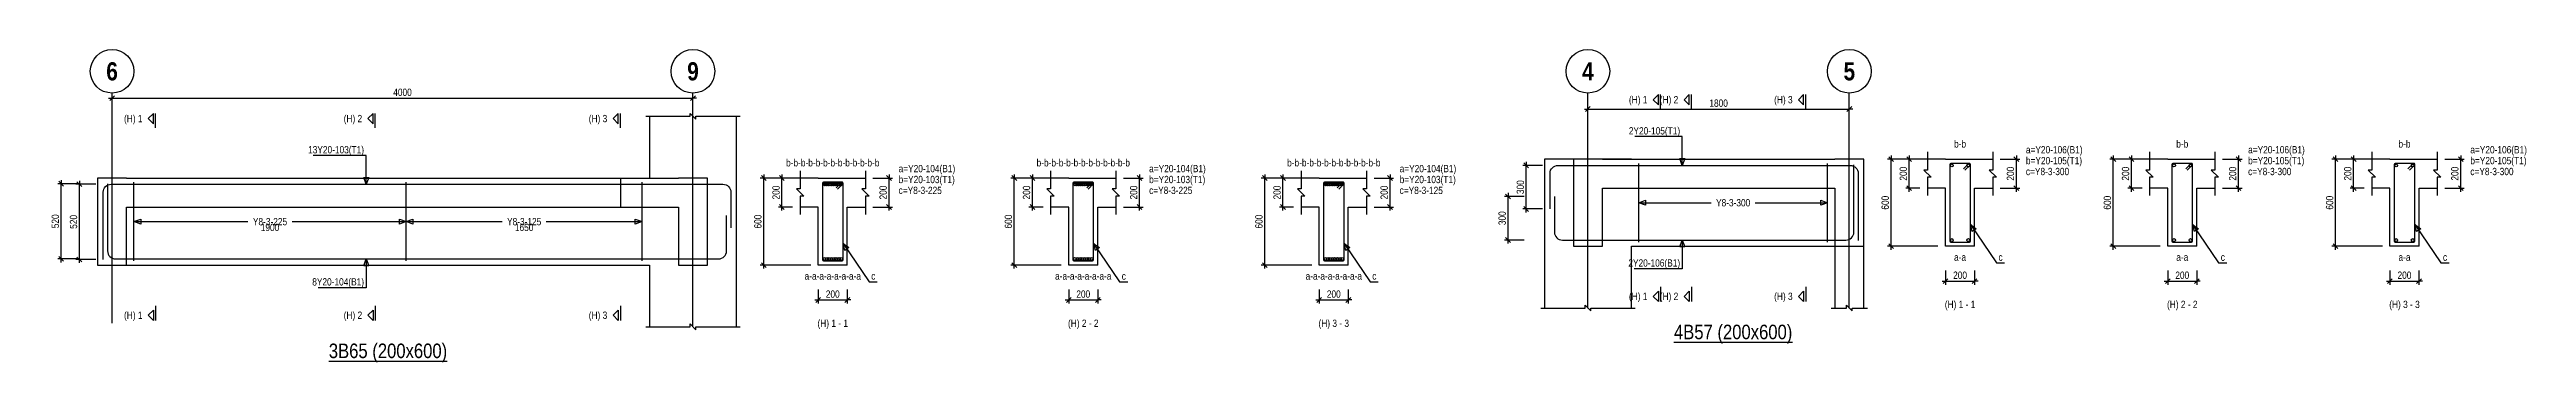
# Model space of a CAD drawing. Extents: x 0 to 206258, y -403073 to 0.
# Drawn here: x 12479 to 46590, y -375254 to -370944 of the extents above; entities that cross this region are included whole.
import ezdxf
from ezdxf.enums import TextEntityAlignment as Align
from ezdxf.lldxf.tags import DXFTag

# ---------------------------------------------------------------- set-up
doc = ezdxf.new("R2010")
doc.units = 0
doc.header["$LTSCALE"] = 1000
for name, color, linetype in [('Axis Circle(Dir 2)', 150, 'Continuous'), ('Axis Label(Dir 1)', 7, 'Continuous'), ('Axis Line(Dir 2)', 150, 'CENTER2'), ('Break Line', 5, 'Continuous'), ('Dimension Line', 5, 'Continuous'), ('Dimension Text', 5, 'Continuous'), ('Front Elevation Line', 40, 'Continuous'), ('Leader Line', 5, 'Continuous'), ('Link Line', 3, 'Continuous'), ('Rebar Label', 6, 'Continuous'), ('Rebar Line', 7, 'Continuous'), ('Section Label', 1, 'Continuous'), ('Section Line', 1, 'Continuous'), ('Top Rebar Label', 6, 'Continuous'), ('Top Rebar Line', 7, 'Continuous')]:
    doc.layers.add(name, color=color, linetype=linetype)
for name, color, linetype, true_color in [('Back Elevation Line', 191, 'HIDDEN2', 0xd4aaff), ('Beam Label(D)', 94, 'Continuous', 0x008100), ('Beam Line(D)', 112, 'Continuous', 0x00bd5e), ('Link Label', 94, 'Continuous', 0x008100)]:
    doc.layers.add(name, color=color, linetype=linetype, true_color=true_color)
doc.styles.add('Axis Label(Dir 1)', font='ARIALNB.TTF', dxfattribs={"height": 250})
doc.styles.add('Beam Label(D)', font='ARIALN.TTF', dxfattribs={"height": 200})
doc.styles.add('Dimension Text', font='ARIALN.TTF', dxfattribs={"height": 100})
doc.styles.add('Link Label', font='ARIALN.TTF', dxfattribs={"height": 100})
doc.styles.add('Rebar Label', font='ARIALN.TTF', dxfattribs={"height": 100})
doc.styles.add('Section Label', font='ARIALN.TTF', dxfattribs={"height": 100})
doc.styles.add('Top Rebar Label', font='ARIALN.TTF', dxfattribs={"height": 100})
tags = doc.linetypes.add('CENTER2', pattern=[1.125, 0.75, -0.125, 0.125, -0.125]).pattern_tags.tags
tags[10:11] = [DXFTag(74, 4), DXFTag(75, 0), DXFTag(340, '0'), DXFTag(46, 0.0), DXFTag(50, 0.0), DXFTag(44, 0.0), DXFTag(45, 0.0)]
tags[8:9] = [DXFTag(74, 4), DXFTag(75, 0), DXFTag(340, '0'), DXFTag(46, 0.0), DXFTag(50, 0.0), DXFTag(44, 0.0), DXFTag(45, 0.0)]
tags[6:7] = [DXFTag(74, 4), DXFTag(75, 0), DXFTag(340, '0'), DXFTag(46, 0.0), DXFTag(50, 0.0), DXFTag(44, 0.0), DXFTag(45, 0.0)]
tags[4:5] = [DXFTag(74, 4), DXFTag(75, 0), DXFTag(340, '0'), DXFTag(46, 0.0), DXFTag(50, 0.0), DXFTag(44, 0.0), DXFTag(45, 0.0)]
tags = doc.linetypes.add('HIDDEN2', pattern=[0.1875, 0.125, -0.0625]).pattern_tags.tags
tags[6:7] = [DXFTag(74, 4), DXFTag(75, 0), DXFTag(340, '0'), DXFTag(46, 0.0), DXFTag(50, 0.0), DXFTag(44, 0.0), DXFTag(45, 0.0)]
tags[4:5] = [DXFTag(74, 4), DXFTag(75, 0), DXFTag(340, '0'), DXFTag(46, 0.0), DXFTag(50, 0.0), DXFTag(44, 0.0), DXFTag(45, 0.0)]
doc.dimstyles.new('BEAM', dxfattribs={"dimtxt": 100, "dimasz": 30, "dimexe": 48.3, "dimexo": 103.5, "dimgap": 30, "dimtad": 1, "dimtoh": 1, "dimdec": 1, "dimlfac": 0.5, "dimdsep": 46, "dimtxsty": 'Dimension Text', "dimblk": 'PCDIM_TICK', "dimcen": 0.09, "dimclrd": 5, "dimclre": 5, "dimclrt": 5, "dimadec": 1, "dimazin": 0, "dimtp": 1, "dimtm": 1, "dimtfac": 1, "dimtdec": 4, "dimtofl": 0, "dimtmove": 0, "dimatfit": 3, "dimfxl": 1, "dimtolj": 1, "dimtzin": 0, "dimarcsym": 0})

msp = doc.modelspace()

# ---------------------------------------------------------------- texts
at = {"layer": 'Axis Label(Dir 1)', "transparency": 33554687, "style": 'Axis Label(Dir 1)'}
for s, p in [('6', (13340.146, -371244.284)), ('9', (21340.146, -371244.284)), ('4', (33664.946, -371244.284)), ('5', (37264.946, -371244.284))]:
    msp.add_text(s, height=250, dxfattribs=at).set_placement(p, align=Align.MIDDLE_CENTER)
at = {"layer": 'Beam Label(D)', "transparency": 33554687, "style": 'Beam Label(D)'}
for s, p in [('%%U4B57 (200x600)', (35664.946, -374734.284)), ('%%U3B65 (200x600)', (17140.146, -374994.284))]:
    msp.add_text(s, height=200, dxfattribs=at).set_placement(p, align=Align.TOP_CENTER)
at = {"layer": 'Dimension Text', "transparency": 33554687, "style": 'Dimension Text'}
for s, p in [('1900', (15515.146, -373344.284)), ('1650', (19015.146, -373344.284))]:
    msp.add_text(s, height=100, dxfattribs=at).set_placement(p, align=Align.TOP_CENTER)
at = {"layer": 'Link Label', "transparency": 33554687, "style": 'Link Label'}
for s, p in [(' c=Y8-3-225', (24140.146, -372934.284)), (' c=Y8-3-225', (27590.146, -372934.284)), (' c=Y8-3-125', (31040.146, -372934.284)), (' c=Y8-3-300', (39664.946, -372674.284)), (' c=Y8-3-300', (42725.184, -372674.284)), (' c=Y8-3-300', (45785.423, -372674.284)), ('c', (39319.946, -373854.284)), ('c', (42380.184, -373854.284)), ('c', (45440.423, -373854.284)), ('c', (23795.146, -374114.284)), ('c', (27245.146, -374114.284)), ('c', (30695.146, -374114.284))]:
    msp.add_text(s, height=100, dxfattribs=at).set_placement(p)
for s, p in [('Y8-3-300', (35664.946, -373054.284)), ('Y8-3-225', (15515.146, -373314.284)), ('Y8-3-125', (19015.146, -373314.284))]:
    msp.add_text(s, height=100, dxfattribs=at).set_placement(p, align=Align.MIDDLE_CENTER)
at = {"layer": 'Rebar Label', "transparency": 33554687, "style": 'Rebar Label'}
for s, p in [('b-b-b-b-b-b-b-b-b-b-b-b-b', (23265.146, -372584.284)), ('b-b-b-b-b-b-b-b-b-b-b-b-b', (26715.146, -372584.284)), ('b-b-b-b-b-b-b-b-b-b-b-b-b', (30165.146, -372584.284)), ('b-b', (38789.946, -372324.284)), ('b-b', (41850.184, -372324.284)), ('b-b', (44910.423, -372324.284)), ('a-a', (38789.946, -373884.284)), ('a-a', (41850.184, -373884.284)), ('a-a', (44910.423, -373884.284)), ('a-a-a-a-a-a-a-a', (23265.146, -374144.284)), ('a-a-a-a-a-a-a-a', (26715.146, -374144.284)), ('a-a-a-a-a-a-a-a', (30165.146, -374144.284))]:
    msp.add_text(s, height=100, dxfattribs=at).set_placement(p, align=Align.BOTTOM_CENTER)
for s, p in [(' a=Y20-106(B1)', (39664.946, -372374.284)), (' a=Y20-106(B1)', (42725.184, -372374.284)), (' a=Y20-106(B1)', (45785.423, -372374.284)), (' a=Y20-104(B1)', (24140.146, -372634.284)), (' a=Y20-104(B1)', (27590.146, -372634.284)), (' a=Y20-104(B1)', (31040.146, -372634.284))]:
    msp.add_text(s, height=100, dxfattribs=at).set_placement(p)
for s, p in [(' 2Y20-106(B1)', (34934.946, -373934.284)), (' 8Y20-104(B1)', (16810.146, -374194.284))]:
    msp.add_text(s, height=100, dxfattribs=at).set_placement(p, align=Align.RIGHT)
at = {"layer": 'Section Label', "transparency": 33554687, "style": 'Section Label'}
for s, p in [('(H) 1', (34484.235, -371634.994)), ('(H) 2', (34909.235, -371634.994)), ('(H) 3', (36484.235, -371634.994)), ('(H) 1', (13759.435, -371894.994)), ('(H) 2', (16784.435, -371894.994)), ('(H) 3', (20159.435, -371894.994)), ('(H) 1', (34484.235, -374343.573)), ('(H) 2', (34909.235, -374343.573)), ('(H) 3', (36484.235, -374343.573)), ('(H) 1', (13759.435, -374603.573)), ('(H) 2', (16784.435, -374603.573)), ('(H) 3', (20159.435, -374603.573))]:
    msp.add_text(s, height=100, dxfattribs=at).set_placement(p, align=Align.MIDDLE_RIGHT)
for s, p in [('(H) 1 - 1', (38789.946, -374534.284)), ('(H) 2 - 2', (41850.184, -374534.284)), ('(H) 3 - 3', (44910.423, -374534.284)), ('(H) 1 - 1', (23265.146, -374794.284)), ('(H) 2 - 2', (26715.146, -374794.284)), ('(H) 3 - 3', (30165.146, -374794.284))]:
    msp.add_text(s, height=100, dxfattribs=at).set_placement(p, align=Align.BOTTOM_CENTER)
at = {"layer": 'Top Rebar Label', "transparency": 33554687, "style": 'Top Rebar Label'}
for s, p in [(' 2Y20-105(T1)', (34934.946, -372114.284)), (' 13Y20-103(T1)', (16810.146, -372374.284))]:
    msp.add_text(s, height=100, dxfattribs=at).set_placement(p, align=Align.RIGHT)
for s, p in [(' b=Y20-105(T1)', (39664.946, -372524.284)), (' b=Y20-105(T1)', (42725.184, -372524.284)), (' b=Y20-105(T1)', (45785.423, -372524.284)), (' b=Y20-103(T1)', (24140.146, -372784.284)), (' b=Y20-103(T1)', (27590.146, -372784.284)), (' b=Y20-103(T1)', (31040.146, -372784.284))]:
    msp.add_text(s, height=100, dxfattribs=at).set_placement(p)

# ---------------------------------------------------------------- blocks, each defined once
blk = doc.blocks.new('PCDIM_TICK')
at = {"layer": 'Dimension Line', "color": 0, "transparency": 33554687}
for p, q in [((1.1, 1.1), (-1.1, -1.1)), ((1.6, 0), (0, 0))]:
    blk.add_line(p, q, dxfattribs=at)
blk = doc.blocks.new('*U4352')
at = {"layer": 'Dimension Line', "color": 5, "true_color": 0x0000ff, "transparency": 16777216}
for p, q in [((13115, -372800), (12842, -372800)), ((12890, -373836), (12890, -372800)), ((13115, -373836), (12842, -373836))]:
    blk.add_line(p, q, dxfattribs=at)
at = {"layer": 'Dimension Line', "color": 5, "true_color": 0x0000ff, "transparency": 16777216, "xscale": 30, "yscale": 30}
for p, rotation in [((12890, -372800), 89.99999999999447), ((12890, -373836), 269.9999999999834)]:
    blk.add_blockref('PCDIM_TICK', p, dxfattribs=dict(at, rotation=rotation))
at = {"layer": 'Dimension Line', "color": 5, "true_color": 0x0000ff, "transparency": 16777216, "insert": (12860, -373318), "char_height": 100, "width": 181.5, "attachment_point": 8, "rotation": 90, "style": 'Dimension Text'}
blk.add_mtext('520', dxfattribs=at)
blk = doc.blocks.new('*U4353')
at = {"layer": 'Dimension Line', "color": 5, "true_color": 0x0000ff, "transparency": 16777216}
for p, q in [((12865, -372792), (12592, -372792)), ((12640, -373828), (12640, -372792)), ((12865, -373828), (12592, -373828))]:
    blk.add_line(p, q, dxfattribs=at)
at = {"layer": 'Dimension Line', "color": 5, "true_color": 0x0000ff, "transparency": 16777216, "xscale": 30, "yscale": 30}
for p, rotation in [((12640, -372792), 89.99999999999447), ((12640, -373828), 269.9999999999834)]:
    blk.add_blockref('PCDIM_TICK', p, dxfattribs=dict(at, rotation=rotation))
at = {"layer": 'Dimension Line', "color": 5, "true_color": 0x0000ff, "transparency": 16777216, "insert": (12610, -373310), "char_height": 100, "width": 181.5, "attachment_point": 8, "rotation": 90, "style": 'Dimension Text'}
blk.add_mtext('520', dxfattribs=at)
blk = doc.blocks.new('*U4354')
at = {"layer": 'Dimension Line', "color": 5, "true_color": 0x0000ff, "transparency": 16777216}
for p, q in [((13340, -371761), (13340, -371566)), ((13340, -371614), (21340, -371614)), ((21340, -371761), (21340, -371566))]:
    blk.add_line(p, q, dxfattribs=at)
at = {"layer": 'Dimension Line', "color": 5, "true_color": 0x0000ff, "transparency": 16777216, "xscale": 30, "yscale": 30, "rotation": 180.0000000000004}
blk.add_blockref('PCDIM_TICK', (13340, -371614), dxfattribs=at)
at = {"layer": 'Dimension Line', "color": 5, "true_color": 0x0000ff, "transparency": 16777216, "xscale": 30, "yscale": 30}
blk.add_blockref('PCDIM_TICK', (21340, -371614), dxfattribs=at)
at = {"layer": 'Dimension Line', "color": 5, "true_color": 0x0000ff, "transparency": 16777216, "insert": (17340, -371584), "char_height": 100, "width": 249.2, "attachment_point": 8, "style": 'Dimension Text'}
blk.add_mtext('4000', dxfattribs=at)
blk = doc.blocks.new('*U4355')
at = {"layer": 'Dimension Line', "color": 5, "true_color": 0x0000ff, "transparency": 16777216}
for p, q in [((23819, -372714), (24088, -372714)), ((24040, -373114), (24040, -372714)), ((23819, -373114), (24088, -373114))]:
    blk.add_line(p, q, dxfattribs=at)
at = {"layer": 'Dimension Line', "color": 5, "true_color": 0x0000ff, "transparency": 16777216, "xscale": 30, "yscale": 30}
for p, rotation in [((24040, -372714), 89.99999999999447), ((24040, -373114), 269.9999999999834)]:
    blk.add_blockref('PCDIM_TICK', p, dxfattribs=dict(at, rotation=rotation))
at = {"layer": 'Dimension Line', "color": 5, "true_color": 0x0000ff, "transparency": 16777216, "insert": (24010, -372914), "char_height": 100, "width": 182.77, "attachment_point": 8, "rotation": 90, "style": 'Dimension Text'}
blk.add_mtext('200', dxfattribs=at)
blk = doc.blocks.new('*U4356')
at = {"layer": 'Dimension Line', "color": 5, "true_color": 0x0000ff, "transparency": 16777216}
for p, q in [((22712, -372714), (22517, -372714)), ((22565, -373114), (22565, -372714)), ((22712, -373114), (22517, -373114))]:
    blk.add_line(p, q, dxfattribs=at)
at = {"layer": 'Dimension Line', "color": 5, "true_color": 0x0000ff, "transparency": 16777216, "xscale": 30, "yscale": 30}
for p, rotation in [((22565, -372714), 89.99999999999447), ((22565, -373114), 269.9999999999834)]:
    blk.add_blockref('PCDIM_TICK', p, dxfattribs=dict(at, rotation=rotation))
at = {"layer": 'Dimension Line', "color": 5, "true_color": 0x0000ff, "transparency": 16777216, "insert": (22535, -372914), "char_height": 100, "width": 182.77, "attachment_point": 8, "rotation": 90, "style": 'Dimension Text'}
blk.add_mtext('200', dxfattribs=at)
blk = doc.blocks.new('*U4357')
at = {"layer": 'Dimension Line', "color": 5, "true_color": 0x0000ff, "transparency": 16777216}
for p, q in [((22962, -372714), (22267, -372714)), ((22315, -373914), (22315, -372714)), ((22962, -373914), (22267, -373914))]:
    blk.add_line(p, q, dxfattribs=at)
at = {"layer": 'Dimension Line', "color": 5, "true_color": 0x0000ff, "transparency": 16777216, "xscale": 30, "yscale": 30}
for p, rotation in [((22315, -372714), 89.99999999999447), ((22315, -373914), 269.9999999999834)]:
    blk.add_blockref('PCDIM_TICK', p, dxfattribs=dict(at, rotation=rotation))
at = {"layer": 'Dimension Line', "color": 5, "true_color": 0x0000ff, "transparency": 16777216, "insert": (22285, -373314), "char_height": 100, "width": 181.97, "attachment_point": 8, "rotation": 90, "style": 'Dimension Text'}
blk.add_mtext('600', dxfattribs=at)
blk = doc.blocks.new('*U4358')
at = {"layer": 'Dimension Line', "color": 5, "true_color": 0x0000ff, "transparency": 16777216}
for p, q in [((23065, -374248), (23065, -374443)), ((23065, -374394), (23465, -374394)), ((23465, -374248), (23465, -374443))]:
    blk.add_line(p, q, dxfattribs=at)
at = {"layer": 'Dimension Line', "color": 5, "true_color": 0x0000ff, "transparency": 16777216, "xscale": 30, "yscale": 30, "rotation": 180.0000000000004}
blk.add_blockref('PCDIM_TICK', (23065, -374394), dxfattribs=at)
at = {"layer": 'Dimension Line', "color": 5, "true_color": 0x0000ff, "transparency": 16777216, "xscale": 30, "yscale": 30}
blk.add_blockref('PCDIM_TICK', (23465, -374394), dxfattribs=at)
at = {"layer": 'Dimension Line', "color": 5, "true_color": 0x0000ff, "transparency": 16777216, "insert": (23265, -374364), "char_height": 100, "width": 182.77, "attachment_point": 8, "style": 'Dimension Text'}
blk.add_mtext('200', dxfattribs=at)
blk = doc.blocks.new('*U4359')
at = {"layer": 'Dimension Line', "color": 5, "true_color": 0x0000ff, "transparency": 16777216}
for p, q in [((27269, -372714), (27538, -372714)), ((27490, -373114), (27490, -372714)), ((27269, -373114), (27538, -373114))]:
    blk.add_line(p, q, dxfattribs=at)
at = {"layer": 'Dimension Line', "color": 5, "true_color": 0x0000ff, "transparency": 16777216, "xscale": 30, "yscale": 30}
for p, rotation in [((27490, -372714), 89.99999999999447), ((27490, -373114), 269.9999999999834)]:
    blk.add_blockref('PCDIM_TICK', p, dxfattribs=dict(at, rotation=rotation))
at = {"layer": 'Dimension Line', "color": 5, "true_color": 0x0000ff, "transparency": 16777216, "insert": (27460, -372914), "char_height": 100, "width": 182.77, "attachment_point": 8, "rotation": 90, "style": 'Dimension Text'}
blk.add_mtext('200', dxfattribs=at)
blk = doc.blocks.new('*U4360')
at = {"layer": 'Dimension Line', "color": 5, "true_color": 0x0000ff, "transparency": 16777216}
for p, q in [((26162, -372714), (25967, -372714)), ((26015, -373114), (26015, -372714)), ((26162, -373114), (25967, -373114))]:
    blk.add_line(p, q, dxfattribs=at)
at = {"layer": 'Dimension Line', "color": 5, "true_color": 0x0000ff, "transparency": 16777216, "xscale": 30, "yscale": 30}
for p, rotation in [((26015, -372714), 89.99999999999447), ((26015, -373114), 269.9999999999834)]:
    blk.add_blockref('PCDIM_TICK', p, dxfattribs=dict(at, rotation=rotation))
at = {"layer": 'Dimension Line', "color": 5, "true_color": 0x0000ff, "transparency": 16777216, "insert": (25985, -372914), "char_height": 100, "width": 182.77, "attachment_point": 8, "rotation": 90, "style": 'Dimension Text'}
blk.add_mtext('200', dxfattribs=at)
blk = doc.blocks.new('*U4361')
at = {"layer": 'Dimension Line', "color": 5, "true_color": 0x0000ff, "transparency": 16777216}
for p, q in [((26412, -372714), (25717, -372714)), ((25765, -373914), (25765, -372714)), ((26412, -373914), (25717, -373914))]:
    blk.add_line(p, q, dxfattribs=at)
at = {"layer": 'Dimension Line', "color": 5, "true_color": 0x0000ff, "transparency": 16777216, "xscale": 30, "yscale": 30}
for p, rotation in [((25765, -372714), 89.99999999999447), ((25765, -373914), 269.9999999999834)]:
    blk.add_blockref('PCDIM_TICK', p, dxfattribs=dict(at, rotation=rotation))
at = {"layer": 'Dimension Line', "color": 5, "true_color": 0x0000ff, "transparency": 16777216, "insert": (25735, -373314), "char_height": 100, "width": 181.97, "attachment_point": 8, "rotation": 90, "style": 'Dimension Text'}
blk.add_mtext('600', dxfattribs=at)
blk = doc.blocks.new('*U4362')
at = {"layer": 'Dimension Line', "color": 5, "true_color": 0x0000ff, "transparency": 16777216}
for p, q in [((26515, -374248), (26515, -374443)), ((26515, -374394), (26915, -374394)), ((26915, -374248), (26915, -374443))]:
    blk.add_line(p, q, dxfattribs=at)
at = {"layer": 'Dimension Line', "color": 5, "true_color": 0x0000ff, "transparency": 16777216, "xscale": 30, "yscale": 30, "rotation": 180.0000000000004}
blk.add_blockref('PCDIM_TICK', (26515, -374394), dxfattribs=at)
at = {"layer": 'Dimension Line', "color": 5, "true_color": 0x0000ff, "transparency": 16777216, "xscale": 30, "yscale": 30}
blk.add_blockref('PCDIM_TICK', (26915, -374394), dxfattribs=at)
at = {"layer": 'Dimension Line', "color": 5, "true_color": 0x0000ff, "transparency": 16777216, "insert": (26715, -374364), "char_height": 100, "width": 182.77, "attachment_point": 8, "style": 'Dimension Text'}
blk.add_mtext('200', dxfattribs=at)
blk = doc.blocks.new('*U4363')
at = {"layer": 'Dimension Line', "color": 5, "true_color": 0x0000ff, "transparency": 16777216}
for p, q in [((30719, -372714), (30988, -372714)), ((30940, -373114), (30940, -372714)), ((30719, -373114), (30988, -373114))]:
    blk.add_line(p, q, dxfattribs=at)
at = {"layer": 'Dimension Line', "color": 5, "true_color": 0x0000ff, "transparency": 16777216, "xscale": 30, "yscale": 30}
for p, rotation in [((30940, -372714), 89.99999999999447), ((30940, -373114), 269.9999999999834)]:
    blk.add_blockref('PCDIM_TICK', p, dxfattribs=dict(at, rotation=rotation))
at = {"layer": 'Dimension Line', "color": 5, "true_color": 0x0000ff, "transparency": 16777216, "insert": (30910, -372914), "char_height": 100, "width": 182.77, "attachment_point": 8, "rotation": 90, "style": 'Dimension Text'}
blk.add_mtext('200', dxfattribs=at)
blk = doc.blocks.new('*U4364')
at = {"layer": 'Dimension Line', "color": 5, "true_color": 0x0000ff, "transparency": 16777216}
for p, q in [((29612, -372714), (29417, -372714)), ((29465, -373114), (29465, -372714)), ((29612, -373114), (29417, -373114))]:
    blk.add_line(p, q, dxfattribs=at)
at = {"layer": 'Dimension Line', "color": 5, "true_color": 0x0000ff, "transparency": 16777216, "xscale": 30, "yscale": 30}
for p, rotation in [((29465, -372714), 89.99999999999447), ((29465, -373114), 269.9999999999834)]:
    blk.add_blockref('PCDIM_TICK', p, dxfattribs=dict(at, rotation=rotation))
at = {"layer": 'Dimension Line', "color": 5, "true_color": 0x0000ff, "transparency": 16777216, "insert": (29435, -372914), "char_height": 100, "width": 182.77, "attachment_point": 8, "rotation": 90, "style": 'Dimension Text'}
blk.add_mtext('200', dxfattribs=at)
blk = doc.blocks.new('*U4365')
at = {"layer": 'Dimension Line', "color": 5, "true_color": 0x0000ff, "transparency": 16777216}
for p, q in [((29862, -372714), (29167, -372714)), ((29215, -373914), (29215, -372714)), ((29862, -373914), (29167, -373914))]:
    blk.add_line(p, q, dxfattribs=at)
at = {"layer": 'Dimension Line', "color": 5, "true_color": 0x0000ff, "transparency": 16777216, "xscale": 30, "yscale": 30}
for p, rotation in [((29215, -372714), 89.99999999999447), ((29215, -373914), 269.9999999999834)]:
    blk.add_blockref('PCDIM_TICK', p, dxfattribs=dict(at, rotation=rotation))
at = {"layer": 'Dimension Line', "color": 5, "true_color": 0x0000ff, "transparency": 16777216, "insert": (29185, -373314), "char_height": 100, "width": 181.97, "attachment_point": 8, "rotation": 90, "style": 'Dimension Text'}
blk.add_mtext('600', dxfattribs=at)
blk = doc.blocks.new('*U4366')
at = {"layer": 'Dimension Line', "color": 5, "true_color": 0x0000ff, "transparency": 16777216}
for p, q in [((29965, -374248), (29965, -374443)), ((29965, -374394), (30365, -374394)), ((30365, -374248), (30365, -374443))]:
    blk.add_line(p, q, dxfattribs=at)
at = {"layer": 'Dimension Line', "color": 5, "true_color": 0x0000ff, "transparency": 16777216, "xscale": 30, "yscale": 30, "rotation": 180.0000000000004}
blk.add_blockref('PCDIM_TICK', (29965, -374394), dxfattribs=at)
at = {"layer": 'Dimension Line', "color": 5, "true_color": 0x0000ff, "transparency": 16777216, "xscale": 30, "yscale": 30}
blk.add_blockref('PCDIM_TICK', (30365, -374394), dxfattribs=at)
at = {"layer": 'Dimension Line', "color": 5, "true_color": 0x0000ff, "transparency": 16777216, "insert": (30165, -374364), "char_height": 100, "width": 182.77, "attachment_point": 8, "style": 'Dimension Text'}
blk.add_mtext('200', dxfattribs=at)
blk = doc.blocks.new('*U4367')
at = {"layer": 'Dimension Line', "color": 5, "true_color": 0x0000ff, "transparency": 16777216}
for p, q in [((33039, -372540), (32767, -372540)), ((32815, -373140), (32815, -372540)), ((33039, -373140), (32767, -373140))]:
    blk.add_line(p, q, dxfattribs=at)
at = {"layer": 'Dimension Line', "color": 5, "true_color": 0x0000ff, "transparency": 16777216, "xscale": 30, "yscale": 30}
for p, rotation in [((32815, -372540), 89.99999999999447), ((32815, -373140), 269.9999999999834)]:
    blk.add_blockref('PCDIM_TICK', p, dxfattribs=dict(at, rotation=rotation))
at = {"layer": 'Dimension Line', "color": 5, "true_color": 0x0000ff, "transparency": 16777216, "insert": (32785, -372840), "char_height": 100, "width": 181.5, "attachment_point": 8, "rotation": 90, "style": 'Dimension Text'}
blk.add_mtext('300', dxfattribs=at)
blk = doc.blocks.new('*U4368')
at = {"layer": 'Dimension Line', "color": 5, "true_color": 0x0000ff, "transparency": 16777216}
for p, q in [((32789, -372968), (32517, -372968)), ((32565, -373568), (32565, -372968)), ((32789, -373568), (32517, -373568))]:
    blk.add_line(p, q, dxfattribs=at)
at = {"layer": 'Dimension Line', "color": 5, "true_color": 0x0000ff, "transparency": 16777216, "xscale": 30, "yscale": 30}
for p, rotation in [((32565, -372968), 89.99999999999447), ((32565, -373568), 269.9999999999834)]:
    blk.add_blockref('PCDIM_TICK', p, dxfattribs=dict(at, rotation=rotation))
at = {"layer": 'Dimension Line', "color": 5, "true_color": 0x0000ff, "transparency": 16777216, "insert": (32535, -373268), "char_height": 100, "width": 181.5, "attachment_point": 8, "rotation": 90, "style": 'Dimension Text'}
blk.add_mtext('300', dxfattribs=at)
blk = doc.blocks.new('*U4369')
at = {"layer": 'Dimension Line', "color": 5, "true_color": 0x0000ff, "transparency": 16777216}
for p, q in [((33665, -371911), (33665, -371716)), ((33665, -371764), (37265, -371764)), ((37265, -371911), (37265, -371716))]:
    blk.add_line(p, q, dxfattribs=at)
at = {"layer": 'Dimension Line', "color": 5, "true_color": 0x0000ff, "transparency": 16777216, "xscale": 30, "yscale": 30, "rotation": 180.0000000000004}
blk.add_blockref('PCDIM_TICK', (33665, -371764), dxfattribs=at)
at = {"layer": 'Dimension Line', "color": 5, "true_color": 0x0000ff, "transparency": 16777216, "xscale": 30, "yscale": 30}
blk.add_blockref('PCDIM_TICK', (37265, -371764), dxfattribs=at)
at = {"layer": 'Dimension Line', "color": 5, "true_color": 0x0000ff, "transparency": 16777216, "insert": (35465, -371734), "char_height": 100, "width": 238.4, "attachment_point": 8, "style": 'Dimension Text'}
blk.add_mtext('1800', dxfattribs=at)
blk = doc.blocks.new('*U4370')
at = {"layer": 'Dimension Line', "color": 5, "true_color": 0x0000ff, "transparency": 16777216}
for p, q in [((39343, -372454), (39613, -372454)), ((39565, -372854), (39565, -372454)), ((39343, -372854), (39613, -372854))]:
    blk.add_line(p, q, dxfattribs=at)
at = {"layer": 'Dimension Line', "color": 5, "true_color": 0x0000ff, "transparency": 16777216, "xscale": 30, "yscale": 30}
for p, rotation in [((39565, -372454), 89.99999999999447), ((39565, -372854), 269.9999999999834)]:
    blk.add_blockref('PCDIM_TICK', p, dxfattribs=dict(at, rotation=rotation))
at = {"layer": 'Dimension Line', "color": 5, "true_color": 0x0000ff, "transparency": 16777216, "insert": (39535, -372654), "char_height": 100, "width": 182.77, "attachment_point": 8, "rotation": 90, "style": 'Dimension Text'}
blk.add_mtext('200', dxfattribs=at)
blk = doc.blocks.new('*U4371')
at = {"layer": 'Dimension Line', "color": 5, "true_color": 0x0000ff, "transparency": 16777216}
for p, q in [((38236, -372454), (38042, -372454)), ((38090, -372854), (38090, -372454)), ((38236, -372854), (38042, -372854))]:
    blk.add_line(p, q, dxfattribs=at)
at = {"layer": 'Dimension Line', "color": 5, "true_color": 0x0000ff, "transparency": 16777216, "xscale": 30, "yscale": 30}
for p, rotation in [((38090, -372454), 89.99999999999447), ((38090, -372854), 269.9999999999834)]:
    blk.add_blockref('PCDIM_TICK', p, dxfattribs=dict(at, rotation=rotation))
at = {"layer": 'Dimension Line', "color": 5, "true_color": 0x0000ff, "transparency": 16777216, "insert": (38060, -372654), "char_height": 100, "width": 182.77, "attachment_point": 8, "rotation": 90, "style": 'Dimension Text'}
blk.add_mtext('200', dxfattribs=at)
blk = doc.blocks.new('*U4372')
at = {"layer": 'Dimension Line', "color": 5, "true_color": 0x0000ff, "transparency": 16777216}
for p, q in [((38486, -372454), (37792, -372454)), ((37840, -373654), (37840, -372454)), ((38486, -373654), (37792, -373654))]:
    blk.add_line(p, q, dxfattribs=at)
at = {"layer": 'Dimension Line', "color": 5, "true_color": 0x0000ff, "transparency": 16777216, "xscale": 30, "yscale": 30}
for p, rotation in [((37840, -372454), 89.99999999999447), ((37840, -373654), 269.9999999999834)]:
    blk.add_blockref('PCDIM_TICK', p, dxfattribs=dict(at, rotation=rotation))
at = {"layer": 'Dimension Line', "color": 5, "true_color": 0x0000ff, "transparency": 16777216, "insert": (37810, -373054), "char_height": 100, "width": 181.97, "attachment_point": 8, "rotation": 90, "style": 'Dimension Text'}
blk.add_mtext('600', dxfattribs=at)
blk = doc.blocks.new('*U4373')
at = {"layer": 'Dimension Line', "color": 5, "true_color": 0x0000ff, "transparency": 16777216}
for p, q in [((38590, -373988), (38590, -374183)), ((38590, -374134), (38990, -374134)), ((38990, -373988), (38990, -374183))]:
    blk.add_line(p, q, dxfattribs=at)
at = {"layer": 'Dimension Line', "color": 5, "true_color": 0x0000ff, "transparency": 16777216, "xscale": 30, "yscale": 30, "rotation": 180.0000000000004}
blk.add_blockref('PCDIM_TICK', (38590, -374134), dxfattribs=at)
at = {"layer": 'Dimension Line', "color": 5, "true_color": 0x0000ff, "transparency": 16777216, "xscale": 30, "yscale": 30}
blk.add_blockref('PCDIM_TICK', (38990, -374134), dxfattribs=at)
at = {"layer": 'Dimension Line', "color": 5, "true_color": 0x0000ff, "transparency": 16777216, "insert": (38790, -374104), "char_height": 100, "width": 182.77, "attachment_point": 8, "style": 'Dimension Text'}
blk.add_mtext('200', dxfattribs=at)
blk = doc.blocks.new('*U4374')
at = {"layer": 'Dimension Line', "color": 5, "true_color": 0x0000ff, "transparency": 16777216}
for p, q in [((42404, -372454), (42673, -372454)), ((42625, -372854), (42625, -372454)), ((42404, -372854), (42673, -372854))]:
    blk.add_line(p, q, dxfattribs=at)
at = {"layer": 'Dimension Line', "color": 5, "true_color": 0x0000ff, "transparency": 16777216, "xscale": 30, "yscale": 30}
for p, rotation in [((42625, -372454), 89.99999999999447), ((42625, -372854), 269.9999999999834)]:
    blk.add_blockref('PCDIM_TICK', p, dxfattribs=dict(at, rotation=rotation))
at = {"layer": 'Dimension Line', "color": 5, "true_color": 0x0000ff, "transparency": 16777216, "insert": (42595, -372654), "char_height": 100, "width": 182.77, "attachment_point": 8, "rotation": 90, "style": 'Dimension Text'}
blk.add_mtext('200', dxfattribs=at)
blk = doc.blocks.new('*U4375')
at = {"layer": 'Dimension Line', "color": 5, "true_color": 0x0000ff, "transparency": 16777216}
for p, q in [((41297, -372454), (41102, -372454)), ((41150, -372854), (41150, -372454)), ((41297, -372854), (41102, -372854))]:
    blk.add_line(p, q, dxfattribs=at)
at = {"layer": 'Dimension Line', "color": 5, "true_color": 0x0000ff, "transparency": 16777216, "xscale": 30, "yscale": 30}
for p, rotation in [((41150, -372454), 89.99999999999447), ((41150, -372854), 269.9999999999834)]:
    blk.add_blockref('PCDIM_TICK', p, dxfattribs=dict(at, rotation=rotation))
at = {"layer": 'Dimension Line', "color": 5, "true_color": 0x0000ff, "transparency": 16777216, "insert": (41120, -372654), "char_height": 100, "width": 182.77, "attachment_point": 8, "rotation": 90, "style": 'Dimension Text'}
blk.add_mtext('200', dxfattribs=at)
blk = doc.blocks.new('*U4376')
at = {"layer": 'Dimension Line', "color": 5, "true_color": 0x0000ff, "transparency": 16777216}
for p, q in [((41547, -372454), (40852, -372454)), ((40900, -373654), (40900, -372454)), ((41547, -373654), (40852, -373654))]:
    blk.add_line(p, q, dxfattribs=at)
at = {"layer": 'Dimension Line', "color": 5, "true_color": 0x0000ff, "transparency": 16777216, "xscale": 30, "yscale": 30}
for p, rotation in [((40900, -372454), 89.99999999999447), ((40900, -373654), 269.9999999999834)]:
    blk.add_blockref('PCDIM_TICK', p, dxfattribs=dict(at, rotation=rotation))
at = {"layer": 'Dimension Line', "color": 5, "true_color": 0x0000ff, "transparency": 16777216, "insert": (40870, -373054), "char_height": 100, "width": 181.97, "attachment_point": 8, "rotation": 90, "style": 'Dimension Text'}
blk.add_mtext('600', dxfattribs=at)
blk = doc.blocks.new('*U4377')
at = {"layer": 'Dimension Line', "color": 5, "true_color": 0x0000ff, "transparency": 16777216}
for p, q in [((41650, -373988), (41650, -374183)), ((41650, -374134), (42050, -374134)), ((42050, -373988), (42050, -374183))]:
    blk.add_line(p, q, dxfattribs=at)
at = {"layer": 'Dimension Line', "color": 5, "true_color": 0x0000ff, "transparency": 16777216, "xscale": 30, "yscale": 30, "rotation": 180.0000000000004}
blk.add_blockref('PCDIM_TICK', (41650, -374134), dxfattribs=at)
at = {"layer": 'Dimension Line', "color": 5, "true_color": 0x0000ff, "transparency": 16777216, "xscale": 30, "yscale": 30}
blk.add_blockref('PCDIM_TICK', (42050, -374134), dxfattribs=at)
at = {"layer": 'Dimension Line', "color": 5, "true_color": 0x0000ff, "transparency": 16777216, "insert": (41850, -374104), "char_height": 100, "width": 182.77, "attachment_point": 8, "style": 'Dimension Text'}
blk.add_mtext('200', dxfattribs=at)
blk = doc.blocks.new('*U4378')
at = {"layer": 'Dimension Line', "color": 5, "true_color": 0x0000ff, "transparency": 16777216}
for p, q in [((45464, -372454), (45734, -372454)), ((45685, -372854), (45685, -372454)), ((45464, -372854), (45734, -372854))]:
    blk.add_line(p, q, dxfattribs=at)
at = {"layer": 'Dimension Line', "color": 5, "true_color": 0x0000ff, "transparency": 16777216, "xscale": 30, "yscale": 30}
for p, rotation in [((45685, -372454), 89.99999999999447), ((45685, -372854), 269.9999999999834)]:
    blk.add_blockref('PCDIM_TICK', p, dxfattribs=dict(at, rotation=rotation))
at = {"layer": 'Dimension Line', "color": 5, "true_color": 0x0000ff, "transparency": 16777216, "insert": (45655, -372654), "char_height": 100, "width": 182.77, "attachment_point": 8, "rotation": 90, "style": 'Dimension Text'}
blk.add_mtext('200', dxfattribs=at)
blk = doc.blocks.new('*U4379')
at = {"layer": 'Dimension Line', "color": 5, "true_color": 0x0000ff, "transparency": 16777216}
for p, q in [((44357, -372454), (44162, -372454)), ((44210, -372854), (44210, -372454)), ((44357, -372854), (44162, -372854))]:
    blk.add_line(p, q, dxfattribs=at)
at = {"layer": 'Dimension Line', "color": 5, "true_color": 0x0000ff, "transparency": 16777216, "xscale": 30, "yscale": 30}
for p, rotation in [((44210, -372454), 89.99999999999447), ((44210, -372854), 269.9999999999834)]:
    blk.add_blockref('PCDIM_TICK', p, dxfattribs=dict(at, rotation=rotation))
at = {"layer": 'Dimension Line', "color": 5, "true_color": 0x0000ff, "transparency": 16777216, "insert": (44180, -372654), "char_height": 100, "width": 182.77, "attachment_point": 8, "rotation": 90, "style": 'Dimension Text'}
blk.add_mtext('200', dxfattribs=at)
blk = doc.blocks.new('*U4380')
at = {"layer": 'Dimension Line', "color": 5, "true_color": 0x0000ff, "transparency": 16777216}
for p, q in [((44607, -372454), (43912, -372454)), ((43960, -373654), (43960, -372454)), ((44607, -373654), (43912, -373654))]:
    blk.add_line(p, q, dxfattribs=at)
at = {"layer": 'Dimension Line', "color": 5, "true_color": 0x0000ff, "transparency": 16777216, "xscale": 30, "yscale": 30}
for p, rotation in [((43960, -372454), 89.99999999999447), ((43960, -373654), 269.9999999999834)]:
    blk.add_blockref('PCDIM_TICK', p, dxfattribs=dict(at, rotation=rotation))
at = {"layer": 'Dimension Line', "color": 5, "true_color": 0x0000ff, "transparency": 16777216, "insert": (43930, -373054), "char_height": 100, "width": 181.97, "attachment_point": 8, "rotation": 90, "style": 'Dimension Text'}
blk.add_mtext('600', dxfattribs=at)
blk = doc.blocks.new('*U4381')
at = {"layer": 'Dimension Line', "color": 5, "true_color": 0x0000ff, "transparency": 16777216}
for p, q in [((44710, -373988), (44710, -374183)), ((44710, -374134), (45110, -374134)), ((45110, -373988), (45110, -374183))]:
    blk.add_line(p, q, dxfattribs=at)
at = {"layer": 'Dimension Line', "color": 5, "true_color": 0x0000ff, "transparency": 16777216, "xscale": 30, "yscale": 30, "rotation": 180.0000000000004}
blk.add_blockref('PCDIM_TICK', (44710, -374134), dxfattribs=at)
at = {"layer": 'Dimension Line', "color": 5, "true_color": 0x0000ff, "transparency": 16777216, "xscale": 30, "yscale": 30}
blk.add_blockref('PCDIM_TICK', (45110, -374134), dxfattribs=at)
at = {"layer": 'Dimension Line', "color": 5, "true_color": 0x0000ff, "transparency": 16777216, "insert": (44910, -374104), "char_height": 100, "width": 182.77, "attachment_point": 8, "style": 'Dimension Text'}
blk.add_mtext('200', dxfattribs=at)

# ---------------------------------------------------------------- dimensions: what is measured, and where the dimension line sits
at = {"layer": 'Dimension Line', "transparency": 33554687}
for base, p1, p2, text, picture, middle in [((17340.146, -371614.284), (13340.146, -371864.284), (21340.146, -371864.284), '4000', '*U4354', (17340.146, -371614.284)), ((35464.946, -371764.284), (33664.946, -372014.284), (37264.946, -372014.284), '1800', '*U4369', (35464.946, -371764.284)), ((23265.146, -374394.284), (23065.146, -374144.284), (23465.146, -374144.284), '200', '*U4358', (23265.146, -374394.284)), ((26715.146, -374394.284), (26515.146, -374144.284), (26915.146, -374144.284), '200', '*U4362', (26715.146, -374394.284)), ((30165.146, -374394.284), (29965.146, -374144.284), (30365.146, -374144.284), '200', '*U4366', (30165.146, -374394.284)), ((38789.946, -374134.284), (38589.946, -373884.284), (38989.946, -373884.284), '200', '*U4373', (38789.946, -374134.284)), ((41850.184, -374134.284), (41650.184, -373884.284), (42050.184, -373884.284), '200', '*U4377', (41850.184, -374134.284)), ((44910.423, -374134.284), (44710.423, -373884.284), (45110.423, -373884.284), '200', '*U4381', (44910.423, -374134.284))]:
    dim = msp.add_linear_dim(base=base, p1=p1, p2=p2, text=text, dimstyle='BEAM', override={"dimscale": 1, "dimtxt": 100, "dimasz": 30, "dimexe": 48.3, "dimexo": 103.5, "dimgap": 30, "dimtad": 1, "dimtih": 0, "dimdec": 1, "dimlfac": 0.5, "dimzin": 8, "dimlunit": 2, "dimpost": '', "dimtxsty": 'Dimension Text', "dimblk": 'PCDIM_TICK', "dimse1": 0, "dimse2": 0, "dimsd2": 0, "dimclrd": 5, "dimclre": 5, "dimclrt": 5, "dimaunit": 0, "dimadec": 1, "dimazin": 0, "dimtol": 0, "dimtp": 1, "dimtm": 1, "dimtmove": 0}, dxfattribs=at)
    dim.commit()
    dim.dimension.update_dxf_attribs({"geometry": picture, "text_midpoint": middle})
for base, p1, p2, text, picture, middle in [((32814.946, -372840.284), (33142.946, -373140.284), (33142.946, -372540.284), '300', '*U4367', (32814.946, -372840.284)), ((37839.946, -373054.284), (38589.946, -373654.284), (38589.946, -372454.284), '600', '*U4372', (37839.946, -373054.284)), ((38089.946, -372654.284), (38339.946, -372854.284), (38339.946, -372454.284), '200', '*U4371', (38089.946, -372654.284)), ((39564.946, -372654.284), (39239.946, -372854.284), (39239.946, -372454.284), '200', '*U4370', (39564.946, -372654.284)), ((40900.184, -373054.284), (41650.184, -373654.284), (41650.184, -372454.284), '600', '*U4376', (40900.184, -373054.284)), ((41150.184, -372654.284), (41400.184, -372854.284), (41400.184, -372454.284), '200', '*U4375', (41150.184, -372654.284)), ((42625.184, -372654.284), (42300.184, -372854.284), (42300.184, -372454.284), '200', '*U4374', (42625.184, -372654.284)), ((43960.423, -373054.284), (44710.423, -373654.284), (44710.423, -372454.284), '600', '*U4380', (43960.423, -373054.284)), ((44210.423, -372654.284), (44460.423, -372854.284), (44460.423, -372454.284), '200', '*U4379', (44210.423, -372654.284)), ((45685.423, -372654.284), (45360.423, -372854.284), (45360.423, -372454.284), '200', '*U4378', (45685.423, -372654.284)), ((12640.146, -373310.284), (12968.146, -373828.284), (12968.146, -372792.284), '520', '*U4353', (12640.146, -373310.284)), ((12890.146, -373318.284), (13218.146, -373836.284), (13218.146, -372800.284), '520', '*U4352', (12890.146, -373318.284)), ((22315.146, -373314.284), (23065.146, -373914.284), (23065.146, -372714.284), '600', '*U4357', (22315.146, -373314.284)), ((22565.146, -372914.284), (22815.146, -373114.284), (22815.146, -372714.284), '200', '*U4356', (22565.146, -372914.284)), ((24040.146, -372914.284), (23715.146, -373114.284), (23715.146, -372714.284), '200', '*U4355', (24040.146, -372914.284)), ((25765.146, -373314.284), (26515.146, -373914.284), (26515.146, -372714.284), '600', '*U4361', (25765.146, -373314.284)), ((26015.146, -372914.284), (26265.146, -373114.284), (26265.146, -372714.284), '200', '*U4360', (26015.146, -372914.284)), ((27490.146, -372914.284), (27165.146, -373114.284), (27165.146, -372714.284), '200', '*U4359', (27490.146, -372914.284)), ((29215.146, -373314.284), (29965.146, -373914.284), (29965.146, -372714.284), '600', '*U4365', (29215.146, -373314.284)), ((29465.146, -372914.284), (29715.146, -373114.284), (29715.146, -372714.284), '200', '*U4364', (29465.146, -372914.284)), ((30940.146, -372914.284), (30615.146, -373114.284), (30615.146, -372714.284), '200', '*U4363', (30940.146, -372914.284)), ((32564.946, -373268.284), (32892.946, -373568.284), (32892.946, -372968.284), '300', '*U4368', (32564.946, -373268.284))]:
    dim = msp.add_linear_dim(base=base, p1=p1, p2=p2, angle=90, text=text, dimstyle='BEAM', override={"dimscale": 1, "dimtxt": 100, "dimasz": 30, "dimexe": 48.3, "dimexo": 103.5, "dimgap": 30, "dimtad": 1, "dimtih": 0, "dimdec": 1, "dimlfac": 0.5, "dimzin": 8, "dimlunit": 2, "dimpost": '', "dimtxsty": 'Dimension Text', "dimblk": 'PCDIM_TICK', "dimse1": 0, "dimse2": 0, "dimsd2": 0, "dimclrd": 5, "dimclre": 5, "dimclrt": 5, "dimaunit": 0, "dimadec": 1, "dimazin": 0, "dimtol": 0, "dimtp": 1, "dimtm": 1, "dimtmove": 0}, dxfattribs=at)
    dim.commit()
    dim.dimension.update_dxf_attribs({"geometry": picture, "text_midpoint": middle})

# ---------------------------------------------------------------- linework, layer by layer
at = {"layer": 'Axis Circle(Dir 2)', "transparency": 33554687}
for centre in [(13340.146, -371244.284), (21340.146, -371244.284), (33664.946, -371244.284), (37264.946, -371244.284)]:
    msp.add_circle(centre, 300, dxfattribs=at)
at = {"layer": 'Axis Line(Dir 2)', "transparency": 33554687}
for points in [[(13340.146, -374714.284), (13340.146, -371544.284)], [(21340.146, -374764.284), (21340.146, -371544.284)], [(33664.946, -374504.284), (33664.946, -371544.284)], [(37264.946, -374504.284), (37264.946, -371544.284)]]:
    msp.add_lwpolyline(points, dxfattribs=at)
at = {"layer": 'Back Elevation Line', "transparency": 33554687}
for points in [[(33864.946, -372454.284), (33464.946, -372454.284)], [(33464.946, -372454.284), (33464.946, -373654.284)], [(33864.946, -372454.284), (37064.946, -372454.284)], [(37464.946, -372454.284), (37064.946, -372454.284)], [(37464.946, -373654.284), (37464.946, -372454.284)], [(13540.146, -372714.284), (13140.146, -372714.284)], [(13140.146, -372714.284), (13140.146, -373914.284)], [(13540.146, -372714.284), (20340.146, -372714.284), (20340.146, -373114.284)], [(13540.146, -373914.284), (13540.146, -373114.284)], [(13540.146, -373114.284), (20340.146, -373114.284)], [(33864.946, -373654.284), (33864.946, -372854.284)], [(33864.946, -372854.284), (37064.946, -372854.284)], [(37064.946, -372854.284), (37064.946, -373654.284)], [(33464.946, -373654.284), (33864.946, -373654.284)], [(37064.946, -373654.284), (37464.946, -373654.284)], [(13140.146, -373914.284), (13540.146, -373914.284)]]:
    msp.add_lwpolyline(points, dxfattribs=at)
at = {"layer": 'Beam Line(D)', "transparency": 33554687}
for points in [[(20740.146, -371864.284), (20740.146, -372714.284)], [(21940.146, -372714.284), (21940.146, -371864.284)], [(33064.946, -372454.284), (33064.946, -374504.284)], [(34264.946, -372454.284), (33064.946, -372454.284)], [(34264.946, -372454.284), (37064.946, -372454.284)], [(37464.946, -372454.284), (37064.946, -372454.284)], [(37464.946, -374504.284), (37464.946, -372454.284)], [(38589.946, -372454.284), (38339.946, -372454.284)], [(38589.946, -372454.284), (38989.946, -372454.284)], [(38589.946, -372454.284), (38589.946, -372454.284)], [(38989.946, -372454.284), (38989.946, -372454.284)], [(38989.946, -372454.284), (39239.946, -372454.284)], [(41650.184, -372454.284), (41400.184, -372454.284)], [(41650.184, -372454.284), (42050.184, -372454.284)], [(41650.184, -372454.284), (41650.184, -372454.284)], [(42050.184, -372454.284), (42050.184, -372454.284)], [(42050.184, -372454.284), (42300.184, -372454.284)], [(44710.423, -372454.284), (44460.423, -372454.284)], [(44710.423, -372454.284), (45110.423, -372454.284)], [(44710.423, -372454.284), (44710.423, -372454.284)], [(45110.423, -372454.284), (45110.423, -372454.284)], [(45110.423, -372454.284), (45360.423, -372454.284)], [(13140.146, -372714.284), (13140.146, -373914.284)], [(13540.146, -372714.284), (13140.146, -372714.284)], [(13540.146, -372714.284), (20740.146, -372714.284)], [(21940.146, -374764.284), (21940.146, -372714.284)], [(23065.146, -372714.284), (22815.146, -372714.284)], [(23065.146, -372714.284), (23465.146, -372714.284)], [(23065.146, -372714.284), (23065.146, -372714.284)], [(23465.146, -372714.284), (23465.146, -372714.284)], [(23465.146, -372714.284), (23715.146, -372714.284)], [(26515.146, -372714.284), (26265.146, -372714.284)], [(26515.146, -372714.284), (26915.146, -372714.284)], [(26515.146, -372714.284), (26515.146, -372714.284)], [(26915.146, -372714.284), (26915.146, -372714.284)], [(26915.146, -372714.284), (27165.146, -372714.284)], [(29965.146, -372714.284), (29715.146, -372714.284)], [(29965.146, -372714.284), (30365.146, -372714.284)], [(29965.146, -372714.284), (29965.146, -372714.284)], [(30365.146, -372714.284), (30365.146, -372714.284)], [(30365.146, -372714.284), (30615.146, -372714.284)], [(23465.146, -373914.284), (23065.146, -373914.284), (23065.146, -373114.284), (22815.146, -373114.284)], [(23465.146, -373914.284), (23465.146, -373114.284), (23715.146, -373114.284)], [(26915.146, -373914.284), (26515.146, -373914.284), (26515.146, -373114.284), (26265.146, -373114.284)], [(26915.146, -373914.284), (26915.146, -373114.284), (27165.146, -373114.284)], [(30365.146, -373914.284), (29965.146, -373914.284), (29965.146, -373114.284), (29715.146, -373114.284)], [(30365.146, -373914.284), (30365.146, -373114.284), (30615.146, -373114.284)], [(38989.946, -373654.284), (38589.946, -373654.284), (38589.946, -372854.284), (38339.946, -372854.284)], [(38989.946, -373654.284), (38989.946, -372854.284), (39239.946, -372854.284)], [(42050.184, -373654.284), (41650.184, -373654.284), (41650.184, -372854.284), (41400.184, -372854.284)], [(42050.184, -373654.284), (42050.184, -372854.284), (42300.184, -372854.284)], [(45110.423, -373654.284), (44710.423, -373654.284), (44710.423, -372854.284), (44460.423, -372854.284)], [(45110.423, -373654.284), (45110.423, -372854.284), (45360.423, -372854.284)], [(34264.946, -374504.284), (34264.946, -373654.284)], [(34264.946, -373654.284), (37064.946, -373654.284)], [(37064.946, -373654.284), (37064.946, -374504.284)], [(13140.146, -373914.284), (13540.146, -373914.284)], [(13540.146, -373914.284), (20740.146, -373914.284)], [(20740.146, -373914.284), (20740.146, -374764.284)]]:
    msp.add_lwpolyline(points, dxfattribs=at)
at = {"layer": 'Break Line', "transparency": 33554687}
for points in [[(20690.146, -371864.284), (21300.146, -371864.284), (21300.146, -371824.284), (21380.146, -371904.284), (21380.146, -371864.284), (21990.146, -371864.284)], [(38339.946, -372354.284), (38339.946, -372604.284), (38289.946, -372604.284), (38389.946, -372704.284), (38339.946, -372704.284), (38339.946, -372954.284)], [(39239.946, -372354.284), (39239.946, -372604.284), (39189.946, -372604.284), (39289.946, -372704.284), (39239.946, -372704.284), (39239.946, -372954.284)], [(41400.184, -372354.284), (41400.184, -372604.284), (41350.184, -372604.284), (41450.184, -372704.284), (41400.184, -372704.284), (41400.184, -372954.284)], [(42300.184, -372354.284), (42300.184, -372604.284), (42250.184, -372604.284), (42350.184, -372704.284), (42300.184, -372704.284), (42300.184, -372954.284)], [(44460.423, -372354.284), (44460.423, -372604.284), (44410.423, -372604.284), (44510.423, -372704.284), (44460.423, -372704.284), (44460.423, -372954.284)], [(45360.423, -372354.284), (45360.423, -372604.284), (45310.423, -372604.284), (45410.423, -372704.284), (45360.423, -372704.284), (45360.423, -372954.284)], [(22815.146, -372614.284), (22815.146, -372864.284), (22765.146, -372864.284), (22865.146, -372964.284), (22815.146, -372964.284), (22815.146, -373214.284)], [(23715.146, -372614.284), (23715.146, -372864.284), (23665.146, -372864.284), (23765.146, -372964.284), (23715.146, -372964.284), (23715.146, -373214.284)], [(26265.146, -372614.284), (26265.146, -372864.284), (26215.146, -372864.284), (26315.146, -372964.284), (26265.146, -372964.284), (26265.146, -373214.284)], [(27165.146, -372614.284), (27165.146, -372864.284), (27115.146, -372864.284), (27215.146, -372964.284), (27165.146, -372964.284), (27165.146, -373214.284)], [(29715.146, -372614.284), (29715.146, -372864.284), (29665.146, -372864.284), (29765.146, -372964.284), (29715.146, -372964.284), (29715.146, -373214.284)], [(30615.146, -372614.284), (30615.146, -372864.284), (30565.146, -372864.284), (30665.146, -372964.284), (30615.146, -372964.284), (30615.146, -373214.284)], [(33014.946, -374504.284), (33624.946, -374504.284), (33624.946, -374464.284), (33704.946, -374544.284), (33704.946, -374504.284), (34314.946, -374504.284)], [(37014.946, -374504.284), (37224.946, -374504.284), (37224.946, -374464.284), (37304.946, -374544.284), (37304.946, -374504.284), (37514.946, -374504.284)], [(20690.146, -374764.284), (21300.146, -374764.284), (21300.146, -374724.284), (21380.146, -374804.284), (21380.146, -374764.284), (21990.146, -374764.284)]]:
    msp.add_lwpolyline(points, dxfattribs=at)
at = {"layer": 'Front Elevation Line', "transparency": 33554687}
for points in [[(33864.946, -372454.284), (33464.946, -372454.284)], [(33464.946, -372454.284), (33464.946, -373654.284)], [(33864.946, -372454.284), (37064.946, -372454.284)], [(37464.946, -372454.284), (37064.946, -372454.284)], [(37464.946, -373654.284), (37464.946, -372454.284)], [(13540.146, -372714.284), (13140.146, -372714.284)], [(13140.146, -372714.284), (13140.146, -373914.284)], [(13540.146, -372714.284), (21140.146, -372714.284)], [(21540.146, -372714.284), (21140.146, -372714.284)], [(21540.146, -373914.284), (21540.146, -372714.284)], [(13540.146, -373914.284), (13540.146, -373114.284)], [(13540.146, -373114.284), (21140.146, -373114.284)], [(21140.146, -373114.284), (21140.146, -373914.284)], [(33864.946, -373654.284), (33864.946, -372854.284)], [(33864.946, -372854.284), (37064.946, -372854.284)], [(37064.946, -372854.284), (37064.946, -373654.284)], [(33464.946, -373654.284), (33864.946, -373654.284)], [(37064.946, -373654.284), (37464.946, -373654.284)], [(13140.146, -373914.284), (13540.146, -373914.284)], [(21140.146, -373914.284), (21540.146, -373914.284)]]:
    msp.add_lwpolyline(points, dxfattribs=at)
at = {"layer": 'Leader Line', "transparency": 33554687}
for points in [[(34964.946, -372540.284), (34964.946, -372144.284), (34309.955, -372144.284)], [(16840.146, -372800.284), (16840.146, -372404.284), (16108.787, -372404.284)], [(34930.744, -372446.314), (34999.148, -372446.314), (34964.946, -372540.284), (34930.744, -372446.314)], [(16805.944, -372706.314), (16874.348, -372706.314), (16840.146, -372800.284), (16805.944, -372706.314)], [(34364.946, -373054.284), (34458.915, -373020.082), (34458.915, -373088.486), (34364.946, -373054.284), (35360.302, -373054.284)], [(35969.59, -373054.284), (36964.946, -373054.284), (36870.977, -373088.486), (36870.977, -373020.082), (36964.946, -373054.284)], [(13640.146, -373314.284), (13734.115, -373280.082), (13734.115, -373348.486), (13640.146, -373314.284), (15210.502, -373314.284)], [(15819.79, -373314.284), (17390.146, -373314.284), (17296.177, -373348.486), (17296.177, -373280.082), (17390.146, -373314.284)], [(17390.146, -373314.284), (17484.115, -373280.082), (17484.115, -373348.486), (17390.146, -373314.284), (18710.502, -373314.284)], [(19319.79, -373314.284), (20640.146, -373314.284), (20546.177, -373348.486), (20546.177, -373280.082), (20640.146, -373314.284)], [(39012.886, -373413.009), (38956.202, -373451.297), (38931.946, -373354.284), (39012.886, -373413.009)], [(38931.946, -373354.284), (39289.946, -373884.284), (39403.075, -373884.284)], [(42073.125, -373413.008), (42016.441, -373451.297), (41992.184, -373354.283), (42073.125, -373413.008)], [(41992.184, -373354.283), (42350.184, -373884.284), (42463.314, -373884.284)], [(45133.364, -373413.009), (45076.68, -373451.298), (45052.423, -373354.284), (45133.364, -373413.009)], [(45052.423, -373354.284), (45410.423, -373884.284), (45523.552, -373884.284)], [(16840.146, -373828.284), (16840.146, -374224.284), (16177.472, -374224.284)], [(16874.348, -373922.253), (16805.944, -373922.253), (16840.146, -373828.284), (16874.348, -373922.253)], [(23488.086, -373673.008), (23431.402, -373711.297), (23407.146, -373614.283), (23488.086, -373673.008)], [(23407.146, -373614.283), (23765.146, -374144.284), (23878.275, -374144.284)], [(26938.086, -373673.008), (26881.402, -373711.297), (26857.146, -373614.283), (26938.086, -373673.008)], [(26857.146, -373614.283), (27215.146, -374144.284), (27328.275, -374144.284)], [(30388.086, -373673.008), (30331.402, -373711.297), (30307.146, -373614.283), (30388.086, -373673.008)], [(30307.146, -373614.283), (30665.146, -374144.284), (30778.275, -374144.284)], [(34964.946, -373568.284), (34964.946, -373964.284), (34302.272, -373964.284)], [(34999.148, -373662.253), (34930.744, -373662.253), (34964.946, -373568.284), (34999.148, -373662.253)]]:
    msp.add_lwpolyline(points, dxfattribs=at)
at = {"layer": 'Link Line', "transparency": 33554687}
for p, q in [((13640.146, -373856.284), (13640.146, -372772.284)), ((17390.146, -373856.284), (17390.146, -372772.284)), ((20640.146, -373856.284), (20640.146, -372772.284)), ((34364.946, -373596.284), (34364.946, -372512.284)), ((36964.946, -373596.284), (36964.946, -372512.284))]:
    msp.add_line(p, q, dxfattribs=at)
for points in [[(23332.335, -372866.894), (23403.046, -372796.183, 0.668178638), (23393.146, -372772.284), (23137.146, -372772.284, 0.414213562), (23123.146, -372786.284), (23123.146, -373842.284, 0.414213562), (23137.146, -373856.284), (23393.146, -373856.284, 0.414213562), (23407.146, -373842.284), (23407.146, -372786.284, 0.668178638), (23383.247, -372776.384), (23312.536, -372847.095)], [(26782.335, -372866.894), (26853.046, -372796.183, 0.668178638), (26843.146, -372772.284), (26587.146, -372772.284, 0.414213562), (26573.146, -372786.284), (26573.146, -373842.284, 0.414213562), (26587.146, -373856.284), (26843.146, -373856.284, 0.414213562), (26857.146, -373842.284), (26857.146, -372786.284, 0.668178638), (26833.247, -372776.384), (26762.536, -372847.095)], [(30232.335, -372866.894), (30303.046, -372796.183, 0.668178638), (30293.146, -372772.284), (30037.146, -372772.284, 0.414213562), (30023.146, -372786.284), (30023.146, -373842.284, 0.414213562), (30037.146, -373856.284), (30293.146, -373856.284, 0.414213562), (30307.146, -373842.284), (30307.146, -372786.284, 0.668178638), (30283.247, -372776.384), (30212.536, -372847.095)], [(38857.135, -372606.894), (38927.845, -372536.183, 0.668178638), (38917.946, -372512.284), (38661.946, -372512.284, 0.414213562), (38647.946, -372526.284), (38647.946, -373582.284, 0.414213562), (38661.946, -373596.284), (38917.946, -373596.284, 0.414213562), (38931.946, -373582.284), (38931.946, -372526.284, 0.668178638), (38908.046, -372516.384), (38837.336, -372587.095)], [(41917.373, -372606.894), (41988.084, -372536.183, 0.668178638), (41978.184, -372512.284), (41722.184, -372512.284, 0.414213562), (41708.184, -372526.284), (41708.184, -373582.284, 0.414213562), (41722.184, -373596.284), (41978.184, -373596.284, 0.414213562), (41992.184, -373582.284), (41992.184, -372526.284, 0.668178638), (41968.285, -372516.384), (41897.574, -372587.095)], [(44977.612, -372606.894), (45048.323, -372536.183, 0.668178638), (45038.423, -372512.284), (44782.423, -372512.284, 0.414213562), (44768.423, -372526.284), (44768.423, -373582.284, 0.414213562), (44782.423, -373596.284), (45038.423, -373596.284, 0.414213562), (45052.423, -373582.284), (45052.423, -372526.284, 0.668178638), (45028.524, -372516.384), (44957.813, -372587.095)]]:
    msp.add_lwpolyline(points, format="xyb", dxfattribs=at)
at = {"layer": 'Rebar Line', "transparency": 33554687}
for points in [[(13278.146, -372792.284), (13278.146, -373718.328, 0.414213562), (13388.102, -373828.284), (21692.19, -373828.284, 0.414213562), (21802.146, -373718.328), (21802.146, -373228.284)], [(33202.946, -372968.284), (33202.946, -373458.328, 0.414213562), (33312.901, -373568.284), (37216.99, -373568.284, 0.414213543), (37326.946, -373458.328), (37326.946, -372532.284)]]:
    msp.add_lwpolyline(points, format="xyb", dxfattribs=at)
for centre in [(23151.146, -372800.284), (23170.146, -372800.284), (23189.146, -372800.284), (23208.146, -372800.284), (23227.146, -372800.284), (23246.146, -372800.284), (23265.146, -372800.284), (23284.146, -372800.284), (23303.146, -372800.284), (23322.146, -372800.284), (23341.146, -372800.284), (23360.146, -372800.284), (23379.146, -372800.284), (26601.146, -372800.284), (26620.146, -372800.284), (26639.146, -372800.284), (26658.146, -372800.284), (26677.146, -372800.284), (26696.146, -372800.284), (26715.146, -372800.284), (26734.146, -372800.284), (26753.146, -372800.284), (26772.146, -372800.284), (26791.146, -372800.284), (26810.146, -372800.284), (26829.146, -372800.284), (30051.146, -372800.284), (30070.146, -372800.284), (30089.146, -372800.284), (30108.146, -372800.284), (30127.146, -372800.284), (30146.146, -372800.284), (30165.146, -372800.284), (30184.146, -372800.284), (30203.146, -372800.284), (30222.146, -372800.284), (30241.146, -372800.284), (30260.146, -372800.284), (30279.146, -372800.284), (38675.946, -372540.284), (38903.946, -372540.284), (41736.184, -372540.284), (41964.184, -372540.284), (44796.423, -372540.284), (45024.423, -372540.284), (23151.146, -373828.284), (23183.718, -373828.284), (23216.289, -373828.284), (23248.86, -373828.284), (23281.432, -373828.284), (23314.003, -373828.284), (23346.575, -373828.284), (23379.146, -373828.284), (26601.146, -373828.284), (26633.718, -373828.284), (26666.289, -373828.284), (26698.86, -373828.284), (26731.432, -373828.284), (26764.003, -373828.284), (26796.575, -373828.284), (26829.146, -373828.284), (30051.146, -373828.284), (30083.718, -373828.284), (30116.289, -373828.284), (30148.86, -373828.284), (30181.432, -373828.284), (30214.003, -373828.284), (30246.575, -373828.284), (30279.146, -373828.284), (38675.946, -373568.284), (38903.946, -373568.284), (41736.184, -373568.284), (41964.184, -373568.284), (44796.423, -373568.284), (45024.423, -373568.284)]:
    msp.add_circle(centre, 20, dxfattribs=at)
at = {"layer": 'Section Line', "transparency": 33554687}
for points in [[(34634.946, -371564.284), (34564.235, -371634.994), (34634.946, -371705.705), (34634.946, -371564.284)], [(34664.946, -371764.284), (34664.946, -371564.284)], [(35059.946, -371564.284), (34989.235, -371634.994), (35059.946, -371705.705), (35059.946, -371564.284)], [(35089.946, -371764.284), (35089.946, -371564.284)], [(36634.946, -371564.284), (36564.235, -371634.994), (36634.946, -371705.705), (36634.946, -371564.284)], [(36664.946, -371764.284), (36664.946, -371564.284)], [(13910.146, -371824.284), (13839.435, -371894.994), (13910.146, -371965.705), (13910.146, -371824.284)], [(13940.146, -372024.284), (13940.146, -371824.284)], [(16935.146, -371824.284), (16864.435, -371894.994), (16935.146, -371965.705), (16935.146, -371824.284)], [(16965.146, -372024.284), (16965.146, -371824.284)], [(20310.146, -371824.284), (20239.435, -371894.994), (20310.146, -371965.705), (20310.146, -371824.284)], [(20340.146, -372024.284), (20340.146, -371824.284)], [(13910.146, -374674.284), (13910.146, -374674.284), (13839.435, -374603.573), (13910.146, -374532.862), (13910.146, -374674.284)], [(13940.146, -374474.284), (13940.146, -374674.284)], [(16935.146, -374674.284), (16935.146, -374674.284), (16864.435, -374603.573), (16935.146, -374532.862), (16935.146, -374674.284)], [(16965.146, -374474.284), (16965.146, -374674.284)], [(20310.146, -374674.284), (20310.146, -374674.284), (20239.435, -374603.573), (20310.146, -374532.862), (20310.146, -374674.284)], [(20340.146, -374474.284), (20340.146, -374674.284)], [(34634.946, -374414.284), (34634.946, -374414.284), (34564.235, -374343.573), (34634.946, -374272.862), (34634.946, -374414.284)], [(34664.946, -374214.284), (34664.946, -374414.284)], [(35059.946, -374414.284), (35059.946, -374414.284), (34989.235, -374343.573), (35059.946, -374272.862), (35059.946, -374414.284)], [(35089.946, -374214.284), (35089.946, -374414.284)], [(36634.946, -374414.284), (36634.946, -374414.284), (36564.235, -374343.573), (36634.946, -374272.862), (36634.946, -374414.284)], [(36664.946, -374214.284), (36664.946, -374414.284)]]:
    msp.add_lwpolyline(points, dxfattribs=at)
at = {"layer": 'Top Rebar Line', "transparency": 33554687}
for points in [[(13218.146, -373836.284), (13218.146, -372910.239, -0.414213562), (13328.102, -372800.284), (21752.19, -372800.284, -0.414213562), (21862.146, -372910.239), (21862.146, -373400.284)], [(33142.946, -373140.284), (33142.946, -372650.239, -0.414213562), (33252.901, -372540.284), (37276.99, -372540.284, -0.414213562), (37386.946, -372650.239), (37386.946, -373576.284)]]:
    msp.add_lwpolyline(points, format="xyb", dxfattribs=at)

msp.set_redraw_order([(e.dxf.handle, doc.entitydb.next_handle()) for e in msp.query("TEXT MTEXT ATTDEF DIMENSION ARC_DIMENSION")])  # texts and dimensions are drawn at this point

doc.saveas('drawing.dxf')
